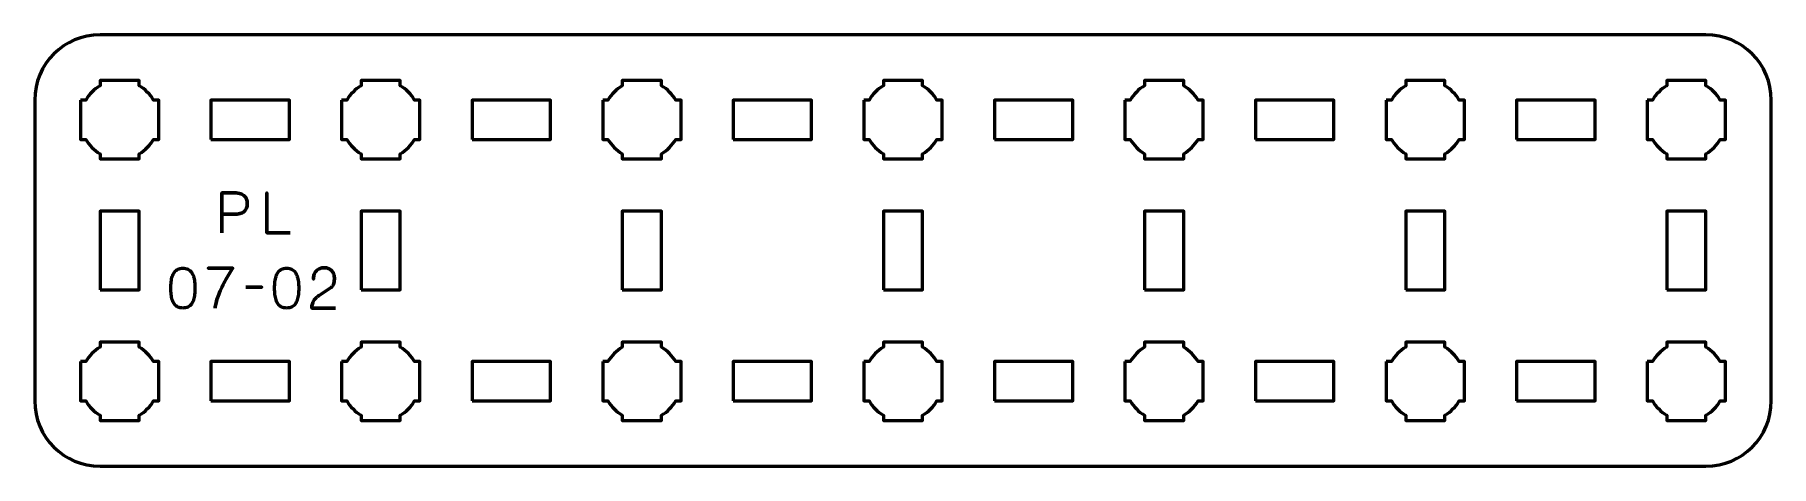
# Model space of a CAD drawing. Header units: centimetres. Extents: x -17.1 to -3.9, y -16.5 to -13.2.
import ezdxf

# ---------------------------------------------------------------- set-up
doc = ezdxf.new("R2010")
doc.units = ezdxf.units.CM
doc.header["$MEASUREMENT"] = 0
doc.layers.add('Layer 1', color=7, linetype='Continuous')

msp = doc.modelspace()

# ---------------------------------------------------------------- linework, layer by layer
at = {"layer": 'Layer 1', "lineweight": 53}
for points in [[(-15.8, -14), (-15.2, -14), (-15.2, -13.7), (-15.8, -13.7), (-15.8, -14)], [(-13.8, -14), (-13.2, -14), (-13.2, -13.7), (-13.8, -13.7), (-13.8, -14)], [(-11.8, -14), (-11.2, -14), (-11.2, -13.7), (-11.8, -13.7), (-11.8, -14)], [(-9.8, -14), (-9.2, -14), (-9.2, -13.7), (-9.8, -13.7), (-9.8, -14)], [(-7.8, -14), (-7.2, -14), (-7.2, -13.7), (-7.8, -13.7), (-7.8, -14)], [(-5.8, -14), (-5.2, -14), (-5.2, -13.7), (-5.8, -13.7), (-5.8, -14)], [(-16.65, -15.15), (-16.35, -15.15), (-16.35, -14.55), (-16.65, -14.55), (-16.65, -15.15)], [(-14.65, -15.15), (-14.35, -15.15), (-14.35, -14.55), (-14.65, -14.55), (-14.65, -15.15)], [(-12.65, -15.15), (-12.35, -15.15), (-12.35, -14.55), (-12.65, -14.55), (-12.65, -15.15)], [(-10.65, -15.15), (-10.35, -15.15), (-10.35, -14.55), (-10.65, -14.55), (-10.65, -15.15)], [(-8.65, -15.15), (-8.35, -15.15), (-8.35, -14.55), (-8.65, -14.55), (-8.65, -15.15)], [(-6.65, -15.15), (-6.35, -15.15), (-6.35, -14.55), (-6.65, -14.55), (-6.65, -15.15)], [(-4.65, -15.15), (-4.35, -15.15), (-4.35, -14.55), (-4.65, -14.55), (-4.65, -15.15)], [(-15.8, -16), (-15.2, -16), (-15.2, -15.7), (-15.8, -15.7), (-15.8, -16)], [(-13.8, -16), (-13.2, -16), (-13.2, -15.7), (-13.8, -15.7), (-13.8, -16)], [(-11.8, -16), (-11.2, -16), (-11.2, -15.7), (-11.8, -15.7), (-11.8, -16)], [(-9.8, -16), (-9.2, -16), (-9.2, -15.7), (-9.8, -15.7), (-9.8, -16)], [(-7.8, -16), (-7.2, -16), (-7.2, -15.7), (-7.8, -15.7), (-7.8, -16)], [(-5.8, -16), (-5.2, -16), (-5.2, -15.7), (-5.8, -15.7), (-5.8, -16)]]:
    msp.add_lwpolyline(points, close=True, dxfattribs=at)
for points, knots in [([(-17.15, -16), (-17.15, -16), (-17.15, -13.7), (-17.15, -13.7), (-17.15, -13.7), (-17.15, -13.42391), (-16.92609, -13.2), (-16.65, -13.2), (-16.65, -13.2), (-16.65, -13.2), (-4.35, -13.2), (-4.35, -13.2), (-4.35, -13.2), (-4.07391, -13.2), (-3.85, -13.42391), (-3.85, -13.7), (-3.85, -13.7), (-3.85, -13.7), (-3.85, -16), (-3.85, -16), (-3.85, -16), (-3.85, -16.27609), (-4.07391, -16.5), (-4.35, -16.5), (-4.35, -16.5), (-4.35, -16.5), (-16.65, -16.5), (-16.65, -16.5), (-16.65, -16.5), (-16.92609, -16.5), (-17.15, -16.27609), (-17.15, -16)], [0, 0, 0, 0, 0.125, 0.125, 0.125, 0.125, 0.25, 0.25, 0.25, 0.25, 0.375, 0.375, 0.375, 0.375, 0.5, 0.5, 0.5, 0.5, 0.625, 0.625, 0.625, 0.625, 0.75, 0.75, 0.75, 0.75, 0.875, 0.875, 0.875, 0.875, 1, 1, 1, 1]), ([(-16.8, -13.7), (-16.8, -13.7), (-16.75985, -13.7), (-16.75985, -13.7), (-16.75985, -13.7), (-16.7335, -13.65447), (-16.69553, -13.6165), (-16.65, -13.59015), (-16.65, -13.59015), (-16.65, -13.59015), (-16.65, -13.55), (-16.65, -13.55), (-16.65, -13.55), (-16.65, -13.55), (-16.5, -13.55), (-16.5, -13.55), (-16.5, -13.55), (-16.5, -13.55), (-16.35, -13.55), (-16.35, -13.55), (-16.35, -13.55), (-16.35, -13.55), (-16.35, -13.59015), (-16.35, -13.59015), (-16.35, -13.59015), (-16.30447, -13.6165), (-16.2665, -13.65447), (-16.24015, -13.7), (-16.24015, -13.7), (-16.24015, -13.7), (-16.2, -13.7), (-16.2, -13.7), (-16.2, -13.7), (-16.2, -13.7), (-16.2, -13.85), (-16.2, -13.85), (-16.2, -13.85), (-16.2, -13.85), (-16.2, -14), (-16.2, -14), (-16.2, -14), (-16.2, -14), (-16.24015, -14), (-16.24015, -14), (-16.24015, -14), (-16.2665, -14.04553), (-16.30447, -14.0835), (-16.35, -14.10985), (-16.35, -14.10985), (-16.35, -14.10985), (-16.35, -14.15), (-16.35, -14.15), (-16.35, -14.15), (-16.35, -14.15), (-16.5, -14.15), (-16.5, -14.15), (-16.5, -14.15), (-16.5, -14.15), (-16.65, -14.15), (-16.65, -14.15), (-16.65, -14.15), (-16.65, -14.15), (-16.65, -14.10985), (-16.65, -14.10985), (-16.65, -14.10985), (-16.69553, -14.0835), (-16.7335, -14.04553), (-16.75985, -14), (-16.75985, -14), (-16.75985, -14), (-16.8, -14), (-16.8, -14), (-16.8, -14), (-16.8, -14), (-16.8, -13.85), (-16.8, -13.85), (-16.8, -13.85), (-16.8, -13.85), (-16.8, -13.7), (-16.8, -13.7)], [0, 0, 0, 0, 0.05, 0.05, 0.05, 0.05, 0.1, 0.1, 0.1, 0.1, 0.15, 0.15, 0.15, 0.15, 0.2, 0.2, 0.2, 0.2, 0.25, 0.25, 0.25, 0.25, 0.3, 0.3, 0.3, 0.3, 0.35, 0.35, 0.35, 0.35, 0.4, 0.4, 0.4, 0.4, 0.45, 0.45, 0.45, 0.45, 0.5, 0.5, 0.5, 0.5, 0.55, 0.55, 0.55, 0.55, 0.6, 0.6, 0.6, 0.6, 0.65, 0.65, 0.65, 0.65, 0.7, 0.7, 0.7, 0.7, 0.75, 0.75, 0.75, 0.75, 0.8, 0.8, 0.8, 0.8, 0.85, 0.85, 0.85, 0.85, 0.9, 0.9, 0.9, 0.9, 0.95, 0.95, 0.95, 0.95, 1, 1, 1, 1]), ([(-14.8, -13.7), (-14.8, -13.7), (-14.75985, -13.7), (-14.75985, -13.7), (-14.75985, -13.7), (-14.7335, -13.65447), (-14.69553, -13.6165), (-14.65, -13.59015), (-14.65, -13.59015), (-14.65, -13.59015), (-14.65, -13.55), (-14.65, -13.55), (-14.65, -13.55), (-14.65, -13.55), (-14.5, -13.55), (-14.5, -13.55), (-14.5, -13.55), (-14.5, -13.55), (-14.35, -13.55), (-14.35, -13.55), (-14.35, -13.55), (-14.35, -13.55), (-14.35, -13.59015), (-14.35, -13.59015), (-14.35, -13.59015), (-14.30447, -13.6165), (-14.2665, -13.65447), (-14.24015, -13.7), (-14.24015, -13.7), (-14.24015, -13.7), (-14.2, -13.7), (-14.2, -13.7), (-14.2, -13.7), (-14.2, -13.7), (-14.2, -13.85), (-14.2, -13.85), (-14.2, -13.85), (-14.2, -13.85), (-14.2, -14), (-14.2, -14), (-14.2, -14), (-14.2, -14), (-14.24015, -14), (-14.24015, -14), (-14.24015, -14), (-14.2665, -14.04553), (-14.30447, -14.0835), (-14.35, -14.10985), (-14.35, -14.10985), (-14.35, -14.10985), (-14.35, -14.15), (-14.35, -14.15), (-14.35, -14.15), (-14.35, -14.15), (-14.5, -14.15), (-14.5, -14.15), (-14.5, -14.15), (-14.5, -14.15), (-14.65, -14.15), (-14.65, -14.15), (-14.65, -14.15), (-14.65, -14.15), (-14.65, -14.10985), (-14.65, -14.10985), (-14.65, -14.10985), (-14.69553, -14.0835), (-14.7335, -14.04553), (-14.75985, -14), (-14.75985, -14), (-14.75985, -14), (-14.8, -14), (-14.8, -14), (-14.8, -14), (-14.8, -14), (-14.8, -13.85), (-14.8, -13.85), (-14.8, -13.85), (-14.8, -13.85), (-14.8, -13.7), (-14.8, -13.7)], [0, 0, 0, 0, 0.05, 0.05, 0.05, 0.05, 0.1, 0.1, 0.1, 0.1, 0.15, 0.15, 0.15, 0.15, 0.2, 0.2, 0.2, 0.2, 0.25, 0.25, 0.25, 0.25, 0.3, 0.3, 0.3, 0.3, 0.35, 0.35, 0.35, 0.35, 0.4, 0.4, 0.4, 0.4, 0.45, 0.45, 0.45, 0.45, 0.5, 0.5, 0.5, 0.5, 0.55, 0.55, 0.55, 0.55, 0.6, 0.6, 0.6, 0.6, 0.65, 0.65, 0.65, 0.65, 0.7, 0.7, 0.7, 0.7, 0.75, 0.75, 0.75, 0.75, 0.8, 0.8, 0.8, 0.8, 0.85, 0.85, 0.85, 0.85, 0.9, 0.9, 0.9, 0.9, 0.95, 0.95, 0.95, 0.95, 1, 1, 1, 1]), ([(-12.8, -13.7), (-12.8, -13.7), (-12.75985, -13.7), (-12.75985, -13.7), (-12.75985, -13.7), (-12.7335, -13.65447), (-12.69553, -13.6165), (-12.65, -13.59015), (-12.65, -13.59015), (-12.65, -13.59015), (-12.65, -13.55), (-12.65, -13.55), (-12.65, -13.55), (-12.65, -13.55), (-12.5, -13.55), (-12.5, -13.55), (-12.5, -13.55), (-12.5, -13.55), (-12.35, -13.55), (-12.35, -13.55), (-12.35, -13.55), (-12.35, -13.55), (-12.35, -13.59015), (-12.35, -13.59015), (-12.35, -13.59015), (-12.30447, -13.6165), (-12.2665, -13.65447), (-12.24015, -13.7), (-12.24015, -13.7), (-12.24015, -13.7), (-12.2, -13.7), (-12.2, -13.7), (-12.2, -13.7), (-12.2, -13.7), (-12.2, -13.85), (-12.2, -13.85), (-12.2, -13.85), (-12.2, -13.85), (-12.2, -14), (-12.2, -14), (-12.2, -14), (-12.2, -14), (-12.24015, -14), (-12.24015, -14), (-12.24015, -14), (-12.2665, -14.04553), (-12.30447, -14.0835), (-12.35, -14.10985), (-12.35, -14.10985), (-12.35, -14.10985), (-12.35, -14.15), (-12.35, -14.15), (-12.35, -14.15), (-12.35, -14.15), (-12.5, -14.15), (-12.5, -14.15), (-12.5, -14.15), (-12.5, -14.15), (-12.65, -14.15), (-12.65, -14.15), (-12.65, -14.15), (-12.65, -14.15), (-12.65, -14.10985), (-12.65, -14.10985), (-12.65, -14.10985), (-12.69553, -14.0835), (-12.7335, -14.04553), (-12.75985, -14), (-12.75985, -14), (-12.75985, -14), (-12.8, -14), (-12.8, -14), (-12.8, -14), (-12.8, -14), (-12.8, -13.85), (-12.8, -13.85), (-12.8, -13.85), (-12.8, -13.85), (-12.8, -13.7), (-12.8, -13.7)], [0, 0, 0, 0, 0.05, 0.05, 0.05, 0.05, 0.1, 0.1, 0.1, 0.1, 0.15, 0.15, 0.15, 0.15, 0.2, 0.2, 0.2, 0.2, 0.25, 0.25, 0.25, 0.25, 0.3, 0.3, 0.3, 0.3, 0.35, 0.35, 0.35, 0.35, 0.4, 0.4, 0.4, 0.4, 0.45, 0.45, 0.45, 0.45, 0.5, 0.5, 0.5, 0.5, 0.55, 0.55, 0.55, 0.55, 0.6, 0.6, 0.6, 0.6, 0.65, 0.65, 0.65, 0.65, 0.7, 0.7, 0.7, 0.7, 0.75, 0.75, 0.75, 0.75, 0.8, 0.8, 0.8, 0.8, 0.85, 0.85, 0.85, 0.85, 0.9, 0.9, 0.9, 0.9, 0.95, 0.95, 0.95, 0.95, 1, 1, 1, 1]), ([(-10.8, -13.7), (-10.8, -13.7), (-10.75985, -13.7), (-10.75985, -13.7), (-10.75985, -13.7), (-10.7335, -13.65447), (-10.69553, -13.6165), (-10.65, -13.59015), (-10.65, -13.59015), (-10.65, -13.59015), (-10.65, -13.55), (-10.65, -13.55), (-10.65, -13.55), (-10.65, -13.55), (-10.5, -13.55), (-10.5, -13.55), (-10.5, -13.55), (-10.5, -13.55), (-10.35, -13.55), (-10.35, -13.55), (-10.35, -13.55), (-10.35, -13.55), (-10.35, -13.59015), (-10.35, -13.59015), (-10.35, -13.59015), (-10.30447, -13.6165), (-10.2665, -13.65447), (-10.24015, -13.7), (-10.24015, -13.7), (-10.24015, -13.7), (-10.2, -13.7), (-10.2, -13.7), (-10.2, -13.7), (-10.2, -13.7), (-10.2, -13.85), (-10.2, -13.85), (-10.2, -13.85), (-10.2, -13.85), (-10.2, -14), (-10.2, -14), (-10.2, -14), (-10.2, -14), (-10.24015, -14), (-10.24015, -14), (-10.24015, -14), (-10.2665, -14.04553), (-10.30447, -14.0835), (-10.35, -14.10985), (-10.35, -14.10985), (-10.35, -14.10985), (-10.35, -14.15), (-10.35, -14.15), (-10.35, -14.15), (-10.35, -14.15), (-10.5, -14.15), (-10.5, -14.15), (-10.5, -14.15), (-10.5, -14.15), (-10.65, -14.15), (-10.65, -14.15), (-10.65, -14.15), (-10.65, -14.15), (-10.65, -14.10985), (-10.65, -14.10985), (-10.65, -14.10985), (-10.69553, -14.0835), (-10.7335, -14.04553), (-10.75985, -14), (-10.75985, -14), (-10.75985, -14), (-10.8, -14), (-10.8, -14), (-10.8, -14), (-10.8, -14), (-10.8, -13.85), (-10.8, -13.85), (-10.8, -13.85), (-10.8, -13.85), (-10.8, -13.7), (-10.8, -13.7)], [0, 0, 0, 0, 0.05, 0.05, 0.05, 0.05, 0.1, 0.1, 0.1, 0.1, 0.15, 0.15, 0.15, 0.15, 0.2, 0.2, 0.2, 0.2, 0.25, 0.25, 0.25, 0.25, 0.3, 0.3, 0.3, 0.3, 0.35, 0.35, 0.35, 0.35, 0.4, 0.4, 0.4, 0.4, 0.45, 0.45, 0.45, 0.45, 0.5, 0.5, 0.5, 0.5, 0.55, 0.55, 0.55, 0.55, 0.6, 0.6, 0.6, 0.6, 0.65, 0.65, 0.65, 0.65, 0.7, 0.7, 0.7, 0.7, 0.75, 0.75, 0.75, 0.75, 0.8, 0.8, 0.8, 0.8, 0.85, 0.85, 0.85, 0.85, 0.9, 0.9, 0.9, 0.9, 0.95, 0.95, 0.95, 0.95, 1, 1, 1, 1]), ([(-8.8, -13.7), (-8.8, -13.7), (-8.75985, -13.7), (-8.75985, -13.7), (-8.75985, -13.7), (-8.7335, -13.65447), (-8.69553, -13.6165), (-8.65, -13.59015), (-8.65, -13.59015), (-8.65, -13.59015), (-8.65, -13.55), (-8.65, -13.55), (-8.65, -13.55), (-8.65, -13.55), (-8.5, -13.55), (-8.5, -13.55), (-8.5, -13.55), (-8.5, -13.55), (-8.35, -13.55), (-8.35, -13.55), (-8.35, -13.55), (-8.35, -13.55), (-8.35, -13.59015), (-8.35, -13.59015), (-8.35, -13.59015), (-8.30447, -13.6165), (-8.2665, -13.65447), (-8.24015, -13.7), (-8.24015, -13.7), (-8.24015, -13.7), (-8.2, -13.7), (-8.2, -13.7), (-8.2, -13.7), (-8.2, -13.7), (-8.2, -13.85), (-8.2, -13.85), (-8.2, -13.85), (-8.2, -13.85), (-8.2, -14), (-8.2, -14), (-8.2, -14), (-8.2, -14), (-8.24015, -14), (-8.24015, -14), (-8.24015, -14), (-8.2665, -14.04553), (-8.30447, -14.0835), (-8.35, -14.10985), (-8.35, -14.10985), (-8.35, -14.10985), (-8.35, -14.15), (-8.35, -14.15), (-8.35, -14.15), (-8.35, -14.15), (-8.5, -14.15), (-8.5, -14.15), (-8.5, -14.15), (-8.5, -14.15), (-8.65, -14.15), (-8.65, -14.15), (-8.65, -14.15), (-8.65, -14.15), (-8.65, -14.10985), (-8.65, -14.10985), (-8.65, -14.10985), (-8.69553, -14.0835), (-8.7335, -14.04553), (-8.75985, -14), (-8.75985, -14), (-8.75985, -14), (-8.8, -14), (-8.8, -14), (-8.8, -14), (-8.8, -14), (-8.8, -13.85), (-8.8, -13.85), (-8.8, -13.85), (-8.8, -13.85), (-8.8, -13.7), (-8.8, -13.7)], [0, 0, 0, 0, 0.05, 0.05, 0.05, 0.05, 0.1, 0.1, 0.1, 0.1, 0.15, 0.15, 0.15, 0.15, 0.2, 0.2, 0.2, 0.2, 0.25, 0.25, 0.25, 0.25, 0.3, 0.3, 0.3, 0.3, 0.35, 0.35, 0.35, 0.35, 0.4, 0.4, 0.4, 0.4, 0.45, 0.45, 0.45, 0.45, 0.5, 0.5, 0.5, 0.5, 0.55, 0.55, 0.55, 0.55, 0.6, 0.6, 0.6, 0.6, 0.65, 0.65, 0.65, 0.65, 0.7, 0.7, 0.7, 0.7, 0.75, 0.75, 0.75, 0.75, 0.8, 0.8, 0.8, 0.8, 0.85, 0.85, 0.85, 0.85, 0.9, 0.9, 0.9, 0.9, 0.95, 0.95, 0.95, 0.95, 1, 1, 1, 1]), ([(-6.8, -13.7), (-6.8, -13.7), (-6.75985, -13.7), (-6.75985, -13.7), (-6.75985, -13.7), (-6.7335, -13.65447), (-6.69553, -13.6165), (-6.65, -13.59015), (-6.65, -13.59015), (-6.65, -13.59015), (-6.65, -13.55), (-6.65, -13.55), (-6.65, -13.55), (-6.65, -13.55), (-6.5, -13.55), (-6.5, -13.55), (-6.5, -13.55), (-6.5, -13.55), (-6.35, -13.55), (-6.35, -13.55), (-6.35, -13.55), (-6.35, -13.55), (-6.35, -13.59015), (-6.35, -13.59015), (-6.35, -13.59015), (-6.30447, -13.6165), (-6.2665, -13.65447), (-6.24015, -13.7), (-6.24015, -13.7), (-6.24015, -13.7), (-6.2, -13.7), (-6.2, -13.7), (-6.2, -13.7), (-6.2, -13.7), (-6.2, -13.85), (-6.2, -13.85), (-6.2, -13.85), (-6.2, -13.85), (-6.2, -14), (-6.2, -14), (-6.2, -14), (-6.2, -14), (-6.24015, -14), (-6.24015, -14), (-6.24015, -14), (-6.2665, -14.04553), (-6.30447, -14.0835), (-6.35, -14.10985), (-6.35, -14.10985), (-6.35, -14.10985), (-6.35, -14.15), (-6.35, -14.15), (-6.35, -14.15), (-6.35, -14.15), (-6.5, -14.15), (-6.5, -14.15), (-6.5, -14.15), (-6.5, -14.15), (-6.65, -14.15), (-6.65, -14.15), (-6.65, -14.15), (-6.65, -14.15), (-6.65, -14.10985), (-6.65, -14.10985), (-6.65, -14.10985), (-6.69553, -14.0835), (-6.7335, -14.04553), (-6.75985, -14), (-6.75985, -14), (-6.75985, -14), (-6.8, -14), (-6.8, -14), (-6.8, -14), (-6.8, -14), (-6.8, -13.85), (-6.8, -13.85), (-6.8, -13.85), (-6.8, -13.85), (-6.8, -13.7), (-6.8, -13.7)], [0, 0, 0, 0, 0.05, 0.05, 0.05, 0.05, 0.1, 0.1, 0.1, 0.1, 0.15, 0.15, 0.15, 0.15, 0.2, 0.2, 0.2, 0.2, 0.25, 0.25, 0.25, 0.25, 0.3, 0.3, 0.3, 0.3, 0.35, 0.35, 0.35, 0.35, 0.4, 0.4, 0.4, 0.4, 0.45, 0.45, 0.45, 0.45, 0.5, 0.5, 0.5, 0.5, 0.55, 0.55, 0.55, 0.55, 0.6, 0.6, 0.6, 0.6, 0.65, 0.65, 0.65, 0.65, 0.7, 0.7, 0.7, 0.7, 0.75, 0.75, 0.75, 0.75, 0.8, 0.8, 0.8, 0.8, 0.85, 0.85, 0.85, 0.85, 0.9, 0.9, 0.9, 0.9, 0.95, 0.95, 0.95, 0.95, 1, 1, 1, 1]), ([(-4.8, -13.7), (-4.8, -13.7), (-4.75985, -13.7), (-4.75985, -13.7), (-4.75985, -13.7), (-4.7335, -13.65447), (-4.69553, -13.6165), (-4.65, -13.59015), (-4.65, -13.59015), (-4.65, -13.59015), (-4.65, -13.55), (-4.65, -13.55), (-4.65, -13.55), (-4.65, -13.55), (-4.5, -13.55), (-4.5, -13.55), (-4.5, -13.55), (-4.5, -13.55), (-4.35, -13.55), (-4.35, -13.55), (-4.35, -13.55), (-4.35, -13.55), (-4.35, -13.59015), (-4.35, -13.59015), (-4.35, -13.59015), (-4.30447, -13.6165), (-4.2665, -13.65447), (-4.24015, -13.7), (-4.24015, -13.7), (-4.24015, -13.7), (-4.2, -13.7), (-4.2, -13.7), (-4.2, -13.7), (-4.2, -13.7), (-4.2, -13.85), (-4.2, -13.85), (-4.2, -13.85), (-4.2, -13.85), (-4.2, -14), (-4.2, -14), (-4.2, -14), (-4.2, -14), (-4.24015, -14), (-4.24015, -14), (-4.24015, -14), (-4.2665, -14.04553), (-4.30447, -14.0835), (-4.35, -14.10985), (-4.35, -14.10985), (-4.35, -14.10985), (-4.35, -14.15), (-4.35, -14.15), (-4.35, -14.15), (-4.35, -14.15), (-4.5, -14.15), (-4.5, -14.15), (-4.5, -14.15), (-4.5, -14.15), (-4.65, -14.15), (-4.65, -14.15), (-4.65, -14.15), (-4.65, -14.15), (-4.65, -14.10985), (-4.65, -14.10985), (-4.65, -14.10985), (-4.69553, -14.0835), (-4.7335, -14.04553), (-4.75985, -14), (-4.75985, -14), (-4.75985, -14), (-4.8, -14), (-4.8, -14), (-4.8, -14), (-4.8, -14), (-4.8, -13.85), (-4.8, -13.85), (-4.8, -13.85), (-4.8, -13.85), (-4.8, -13.7), (-4.8, -13.7)], [0, 0, 0, 0, 0.05, 0.05, 0.05, 0.05, 0.1, 0.1, 0.1, 0.1, 0.15, 0.15, 0.15, 0.15, 0.2, 0.2, 0.2, 0.2, 0.25, 0.25, 0.25, 0.25, 0.3, 0.3, 0.3, 0.3, 0.35, 0.35, 0.35, 0.35, 0.4, 0.4, 0.4, 0.4, 0.45, 0.45, 0.45, 0.45, 0.5, 0.5, 0.5, 0.5, 0.55, 0.55, 0.55, 0.55, 0.6, 0.6, 0.6, 0.6, 0.65, 0.65, 0.65, 0.65, 0.7, 0.7, 0.7, 0.7, 0.75, 0.75, 0.75, 0.75, 0.8, 0.8, 0.8, 0.8, 0.85, 0.85, 0.85, 0.85, 0.9, 0.9, 0.9, 0.9, 0.95, 0.95, 0.95, 0.95, 1, 1, 1, 1]), ([(-16.8, -15.7), (-16.8, -15.7), (-16.75985, -15.7), (-16.75985, -15.7), (-16.75985, -15.7), (-16.7335, -15.65447), (-16.69553, -15.6165), (-16.65, -15.59015), (-16.65, -15.59015), (-16.65, -15.59015), (-16.65, -15.55), (-16.65, -15.55), (-16.65, -15.55), (-16.65, -15.55), (-16.5, -15.55), (-16.5, -15.55), (-16.5, -15.55), (-16.5, -15.55), (-16.35, -15.55), (-16.35, -15.55), (-16.35, -15.55), (-16.35, -15.55), (-16.35, -15.59015), (-16.35, -15.59015), (-16.35, -15.59015), (-16.30447, -15.6165), (-16.2665, -15.65447), (-16.24015, -15.7), (-16.24015, -15.7), (-16.24015, -15.7), (-16.2, -15.7), (-16.2, -15.7), (-16.2, -15.7), (-16.2, -15.7), (-16.2, -15.85), (-16.2, -15.85), (-16.2, -15.85), (-16.2, -15.85), (-16.2, -16), (-16.2, -16), (-16.2, -16), (-16.2, -16), (-16.24015, -16), (-16.24015, -16), (-16.24015, -16), (-16.2665, -16.04553), (-16.30447, -16.0835), (-16.35, -16.10985), (-16.35, -16.10985), (-16.35, -16.10985), (-16.35, -16.15), (-16.35, -16.15), (-16.35, -16.15), (-16.35, -16.15), (-16.5, -16.15), (-16.5, -16.15), (-16.5, -16.15), (-16.5, -16.15), (-16.65, -16.15), (-16.65, -16.15), (-16.65, -16.15), (-16.65, -16.15), (-16.65, -16.10985), (-16.65, -16.10985), (-16.65, -16.10985), (-16.69553, -16.0835), (-16.7335, -16.04553), (-16.75985, -16), (-16.75985, -16), (-16.75985, -16), (-16.8, -16), (-16.8, -16), (-16.8, -16), (-16.8, -16), (-16.8, -15.85), (-16.8, -15.85), (-16.8, -15.85), (-16.8, -15.85), (-16.8, -15.7), (-16.8, -15.7)], [0, 0, 0, 0, 0.05, 0.05, 0.05, 0.05, 0.1, 0.1, 0.1, 0.1, 0.15, 0.15, 0.15, 0.15, 0.2, 0.2, 0.2, 0.2, 0.25, 0.25, 0.25, 0.25, 0.3, 0.3, 0.3, 0.3, 0.35, 0.35, 0.35, 0.35, 0.4, 0.4, 0.4, 0.4, 0.45, 0.45, 0.45, 0.45, 0.5, 0.5, 0.5, 0.5, 0.55, 0.55, 0.55, 0.55, 0.6, 0.6, 0.6, 0.6, 0.65, 0.65, 0.65, 0.65, 0.7, 0.7, 0.7, 0.7, 0.75, 0.75, 0.75, 0.75, 0.8, 0.8, 0.8, 0.8, 0.85, 0.85, 0.85, 0.85, 0.9, 0.9, 0.9, 0.9, 0.95, 0.95, 0.95, 0.95, 1, 1, 1, 1]), ([(-14.8, -15.7), (-14.8, -15.7), (-14.75985, -15.7), (-14.75985, -15.7), (-14.75985, -15.7), (-14.7335, -15.65447), (-14.69553, -15.6165), (-14.65, -15.59015), (-14.65, -15.59015), (-14.65, -15.59015), (-14.65, -15.55), (-14.65, -15.55), (-14.65, -15.55), (-14.65, -15.55), (-14.5, -15.55), (-14.5, -15.55), (-14.5, -15.55), (-14.5, -15.55), (-14.35, -15.55), (-14.35, -15.55), (-14.35, -15.55), (-14.35, -15.55), (-14.35, -15.59015), (-14.35, -15.59015), (-14.35, -15.59015), (-14.30447, -15.6165), (-14.2665, -15.65447), (-14.24015, -15.7), (-14.24015, -15.7), (-14.24015, -15.7), (-14.2, -15.7), (-14.2, -15.7), (-14.2, -15.7), (-14.2, -15.7), (-14.2, -15.85), (-14.2, -15.85), (-14.2, -15.85), (-14.2, -15.85), (-14.2, -16), (-14.2, -16), (-14.2, -16), (-14.2, -16), (-14.24015, -16), (-14.24015, -16), (-14.24015, -16), (-14.2665, -16.04553), (-14.30447, -16.0835), (-14.35, -16.10985), (-14.35, -16.10985), (-14.35, -16.10985), (-14.35, -16.15), (-14.35, -16.15), (-14.35, -16.15), (-14.35, -16.15), (-14.5, -16.15), (-14.5, -16.15), (-14.5, -16.15), (-14.5, -16.15), (-14.65, -16.15), (-14.65, -16.15), (-14.65, -16.15), (-14.65, -16.15), (-14.65, -16.10985), (-14.65, -16.10985), (-14.65, -16.10985), (-14.69553, -16.0835), (-14.7335, -16.04553), (-14.75985, -16), (-14.75985, -16), (-14.75985, -16), (-14.8, -16), (-14.8, -16), (-14.8, -16), (-14.8, -16), (-14.8, -15.85), (-14.8, -15.85), (-14.8, -15.85), (-14.8, -15.85), (-14.8, -15.7), (-14.8, -15.7)], [0, 0, 0, 0, 0.05, 0.05, 0.05, 0.05, 0.1, 0.1, 0.1, 0.1, 0.15, 0.15, 0.15, 0.15, 0.2, 0.2, 0.2, 0.2, 0.25, 0.25, 0.25, 0.25, 0.3, 0.3, 0.3, 0.3, 0.35, 0.35, 0.35, 0.35, 0.4, 0.4, 0.4, 0.4, 0.45, 0.45, 0.45, 0.45, 0.5, 0.5, 0.5, 0.5, 0.55, 0.55, 0.55, 0.55, 0.6, 0.6, 0.6, 0.6, 0.65, 0.65, 0.65, 0.65, 0.7, 0.7, 0.7, 0.7, 0.75, 0.75, 0.75, 0.75, 0.8, 0.8, 0.8, 0.8, 0.85, 0.85, 0.85, 0.85, 0.9, 0.9, 0.9, 0.9, 0.95, 0.95, 0.95, 0.95, 1, 1, 1, 1]), ([(-12.8, -15.7), (-12.8, -15.7), (-12.75985, -15.7), (-12.75985, -15.7), (-12.75985, -15.7), (-12.7335, -15.65447), (-12.69553, -15.6165), (-12.65, -15.59015), (-12.65, -15.59015), (-12.65, -15.59015), (-12.65, -15.55), (-12.65, -15.55), (-12.65, -15.55), (-12.65, -15.55), (-12.5, -15.55), (-12.5, -15.55), (-12.5, -15.55), (-12.5, -15.55), (-12.35, -15.55), (-12.35, -15.55), (-12.35, -15.55), (-12.35, -15.55), (-12.35, -15.59015), (-12.35, -15.59015), (-12.35, -15.59015), (-12.30447, -15.6165), (-12.2665, -15.65447), (-12.24015, -15.7), (-12.24015, -15.7), (-12.24015, -15.7), (-12.2, -15.7), (-12.2, -15.7), (-12.2, -15.7), (-12.2, -15.7), (-12.2, -15.85), (-12.2, -15.85), (-12.2, -15.85), (-12.2, -15.85), (-12.2, -16), (-12.2, -16), (-12.2, -16), (-12.2, -16), (-12.24015, -16), (-12.24015, -16), (-12.24015, -16), (-12.2665, -16.04553), (-12.30447, -16.0835), (-12.35, -16.10985), (-12.35, -16.10985), (-12.35, -16.10985), (-12.35, -16.15), (-12.35, -16.15), (-12.35, -16.15), (-12.35, -16.15), (-12.5, -16.15), (-12.5, -16.15), (-12.5, -16.15), (-12.5, -16.15), (-12.65, -16.15), (-12.65, -16.15), (-12.65, -16.15), (-12.65, -16.15), (-12.65, -16.10985), (-12.65, -16.10985), (-12.65, -16.10985), (-12.69553, -16.0835), (-12.7335, -16.04553), (-12.75985, -16), (-12.75985, -16), (-12.75985, -16), (-12.8, -16), (-12.8, -16), (-12.8, -16), (-12.8, -16), (-12.8, -15.85), (-12.8, -15.85), (-12.8, -15.85), (-12.8, -15.85), (-12.8, -15.7), (-12.8, -15.7)], [0, 0, 0, 0, 0.05, 0.05, 0.05, 0.05, 0.1, 0.1, 0.1, 0.1, 0.15, 0.15, 0.15, 0.15, 0.2, 0.2, 0.2, 0.2, 0.25, 0.25, 0.25, 0.25, 0.3, 0.3, 0.3, 0.3, 0.35, 0.35, 0.35, 0.35, 0.4, 0.4, 0.4, 0.4, 0.45, 0.45, 0.45, 0.45, 0.5, 0.5, 0.5, 0.5, 0.55, 0.55, 0.55, 0.55, 0.6, 0.6, 0.6, 0.6, 0.65, 0.65, 0.65, 0.65, 0.7, 0.7, 0.7, 0.7, 0.75, 0.75, 0.75, 0.75, 0.8, 0.8, 0.8, 0.8, 0.85, 0.85, 0.85, 0.85, 0.9, 0.9, 0.9, 0.9, 0.95, 0.95, 0.95, 0.95, 1, 1, 1, 1]), ([(-10.8, -15.7), (-10.8, -15.7), (-10.75985, -15.7), (-10.75985, -15.7), (-10.75985, -15.7), (-10.7335, -15.65447), (-10.69553, -15.6165), (-10.65, -15.59015), (-10.65, -15.59015), (-10.65, -15.59015), (-10.65, -15.55), (-10.65, -15.55), (-10.65, -15.55), (-10.65, -15.55), (-10.5, -15.55), (-10.5, -15.55), (-10.5, -15.55), (-10.5, -15.55), (-10.35, -15.55), (-10.35, -15.55), (-10.35, -15.55), (-10.35, -15.55), (-10.35, -15.59015), (-10.35, -15.59015), (-10.35, -15.59015), (-10.30447, -15.6165), (-10.2665, -15.65447), (-10.24015, -15.7), (-10.24015, -15.7), (-10.24015, -15.7), (-10.2, -15.7), (-10.2, -15.7), (-10.2, -15.7), (-10.2, -15.7), (-10.2, -15.85), (-10.2, -15.85), (-10.2, -15.85), (-10.2, -15.85), (-10.2, -16), (-10.2, -16), (-10.2, -16), (-10.2, -16), (-10.24015, -16), (-10.24015, -16), (-10.24015, -16), (-10.2665, -16.04553), (-10.30447, -16.0835), (-10.35, -16.10985), (-10.35, -16.10985), (-10.35, -16.10985), (-10.35, -16.15), (-10.35, -16.15), (-10.35, -16.15), (-10.35, -16.15), (-10.5, -16.15), (-10.5, -16.15), (-10.5, -16.15), (-10.5, -16.15), (-10.65, -16.15), (-10.65, -16.15), (-10.65, -16.15), (-10.65, -16.15), (-10.65, -16.10985), (-10.65, -16.10985), (-10.65, -16.10985), (-10.69553, -16.0835), (-10.7335, -16.04553), (-10.75985, -16), (-10.75985, -16), (-10.75985, -16), (-10.8, -16), (-10.8, -16), (-10.8, -16), (-10.8, -16), (-10.8, -15.85), (-10.8, -15.85), (-10.8, -15.85), (-10.8, -15.85), (-10.8, -15.7), (-10.8, -15.7)], [0, 0, 0, 0, 0.05, 0.05, 0.05, 0.05, 0.1, 0.1, 0.1, 0.1, 0.15, 0.15, 0.15, 0.15, 0.2, 0.2, 0.2, 0.2, 0.25, 0.25, 0.25, 0.25, 0.3, 0.3, 0.3, 0.3, 0.35, 0.35, 0.35, 0.35, 0.4, 0.4, 0.4, 0.4, 0.45, 0.45, 0.45, 0.45, 0.5, 0.5, 0.5, 0.5, 0.55, 0.55, 0.55, 0.55, 0.6, 0.6, 0.6, 0.6, 0.65, 0.65, 0.65, 0.65, 0.7, 0.7, 0.7, 0.7, 0.75, 0.75, 0.75, 0.75, 0.8, 0.8, 0.8, 0.8, 0.85, 0.85, 0.85, 0.85, 0.9, 0.9, 0.9, 0.9, 0.95, 0.95, 0.95, 0.95, 1, 1, 1, 1]), ([(-8.8, -15.7), (-8.8, -15.7), (-8.75985, -15.7), (-8.75985, -15.7), (-8.75985, -15.7), (-8.7335, -15.65447), (-8.69553, -15.6165), (-8.65, -15.59015), (-8.65, -15.59015), (-8.65, -15.59015), (-8.65, -15.55), (-8.65, -15.55), (-8.65, -15.55), (-8.65, -15.55), (-8.5, -15.55), (-8.5, -15.55), (-8.5, -15.55), (-8.5, -15.55), (-8.35, -15.55), (-8.35, -15.55), (-8.35, -15.55), (-8.35, -15.55), (-8.35, -15.59015), (-8.35, -15.59015), (-8.35, -15.59015), (-8.30447, -15.6165), (-8.2665, -15.65447), (-8.24015, -15.7), (-8.24015, -15.7), (-8.24015, -15.7), (-8.2, -15.7), (-8.2, -15.7), (-8.2, -15.7), (-8.2, -15.7), (-8.2, -15.85), (-8.2, -15.85), (-8.2, -15.85), (-8.2, -15.85), (-8.2, -16), (-8.2, -16), (-8.2, -16), (-8.2, -16), (-8.24015, -16), (-8.24015, -16), (-8.24015, -16), (-8.2665, -16.04553), (-8.30447, -16.0835), (-8.35, -16.10985), (-8.35, -16.10985), (-8.35, -16.10985), (-8.35, -16.15), (-8.35, -16.15), (-8.35, -16.15), (-8.35, -16.15), (-8.5, -16.15), (-8.5, -16.15), (-8.5, -16.15), (-8.5, -16.15), (-8.65, -16.15), (-8.65, -16.15), (-8.65, -16.15), (-8.65, -16.15), (-8.65, -16.10985), (-8.65, -16.10985), (-8.65, -16.10985), (-8.69553, -16.0835), (-8.7335, -16.04553), (-8.75985, -16), (-8.75985, -16), (-8.75985, -16), (-8.8, -16), (-8.8, -16), (-8.8, -16), (-8.8, -16), (-8.8, -15.85), (-8.8, -15.85), (-8.8, -15.85), (-8.8, -15.85), (-8.8, -15.7), (-8.8, -15.7)], [0, 0, 0, 0, 0.05, 0.05, 0.05, 0.05, 0.1, 0.1, 0.1, 0.1, 0.15, 0.15, 0.15, 0.15, 0.2, 0.2, 0.2, 0.2, 0.25, 0.25, 0.25, 0.25, 0.3, 0.3, 0.3, 0.3, 0.35, 0.35, 0.35, 0.35, 0.4, 0.4, 0.4, 0.4, 0.45, 0.45, 0.45, 0.45, 0.5, 0.5, 0.5, 0.5, 0.55, 0.55, 0.55, 0.55, 0.6, 0.6, 0.6, 0.6, 0.65, 0.65, 0.65, 0.65, 0.7, 0.7, 0.7, 0.7, 0.75, 0.75, 0.75, 0.75, 0.8, 0.8, 0.8, 0.8, 0.85, 0.85, 0.85, 0.85, 0.9, 0.9, 0.9, 0.9, 0.95, 0.95, 0.95, 0.95, 1, 1, 1, 1]), ([(-6.8, -15.7), (-6.8, -15.7), (-6.75985, -15.7), (-6.75985, -15.7), (-6.75985, -15.7), (-6.7335, -15.65447), (-6.69553, -15.6165), (-6.65, -15.59015), (-6.65, -15.59015), (-6.65, -15.59015), (-6.65, -15.55), (-6.65, -15.55), (-6.65, -15.55), (-6.65, -15.55), (-6.5, -15.55), (-6.5, -15.55), (-6.5, -15.55), (-6.5, -15.55), (-6.35, -15.55), (-6.35, -15.55), (-6.35, -15.55), (-6.35, -15.55), (-6.35, -15.59015), (-6.35, -15.59015), (-6.35, -15.59015), (-6.30447, -15.6165), (-6.2665, -15.65447), (-6.24015, -15.7), (-6.24015, -15.7), (-6.24015, -15.7), (-6.2, -15.7), (-6.2, -15.7), (-6.2, -15.7), (-6.2, -15.7), (-6.2, -15.85), (-6.2, -15.85), (-6.2, -15.85), (-6.2, -15.85), (-6.2, -16), (-6.2, -16), (-6.2, -16), (-6.2, -16), (-6.24015, -16), (-6.24015, -16), (-6.24015, -16), (-6.2665, -16.04553), (-6.30447, -16.0835), (-6.35, -16.10985), (-6.35, -16.10985), (-6.35, -16.10985), (-6.35, -16.15), (-6.35, -16.15), (-6.35, -16.15), (-6.35, -16.15), (-6.5, -16.15), (-6.5, -16.15), (-6.5, -16.15), (-6.5, -16.15), (-6.65, -16.15), (-6.65, -16.15), (-6.65, -16.15), (-6.65, -16.15), (-6.65, -16.10985), (-6.65, -16.10985), (-6.65, -16.10985), (-6.69553, -16.0835), (-6.7335, -16.04553), (-6.75985, -16), (-6.75985, -16), (-6.75985, -16), (-6.8, -16), (-6.8, -16), (-6.8, -16), (-6.8, -16), (-6.8, -15.85), (-6.8, -15.85), (-6.8, -15.85), (-6.8, -15.85), (-6.8, -15.7), (-6.8, -15.7)], [0, 0, 0, 0, 0.05, 0.05, 0.05, 0.05, 0.1, 0.1, 0.1, 0.1, 0.15, 0.15, 0.15, 0.15, 0.2, 0.2, 0.2, 0.2, 0.25, 0.25, 0.25, 0.25, 0.3, 0.3, 0.3, 0.3, 0.35, 0.35, 0.35, 0.35, 0.4, 0.4, 0.4, 0.4, 0.45, 0.45, 0.45, 0.45, 0.5, 0.5, 0.5, 0.5, 0.55, 0.55, 0.55, 0.55, 0.6, 0.6, 0.6, 0.6, 0.65, 0.65, 0.65, 0.65, 0.7, 0.7, 0.7, 0.7, 0.75, 0.75, 0.75, 0.75, 0.8, 0.8, 0.8, 0.8, 0.85, 0.85, 0.85, 0.85, 0.9, 0.9, 0.9, 0.9, 0.95, 0.95, 0.95, 0.95, 1, 1, 1, 1]), ([(-4.8, -15.7), (-4.8, -15.7), (-4.75985, -15.7), (-4.75985, -15.7), (-4.75985, -15.7), (-4.7335, -15.65447), (-4.69553, -15.6165), (-4.65, -15.59015), (-4.65, -15.59015), (-4.65, -15.59015), (-4.65, -15.55), (-4.65, -15.55), (-4.65, -15.55), (-4.65, -15.55), (-4.5, -15.55), (-4.5, -15.55), (-4.5, -15.55), (-4.5, -15.55), (-4.35, -15.55), (-4.35, -15.55), (-4.35, -15.55), (-4.35, -15.55), (-4.35, -15.59015), (-4.35, -15.59015), (-4.35, -15.59015), (-4.30447, -15.6165), (-4.2665, -15.65447), (-4.24015, -15.7), (-4.24015, -15.7), (-4.24015, -15.7), (-4.2, -15.7), (-4.2, -15.7), (-4.2, -15.7), (-4.2, -15.7), (-4.2, -15.85), (-4.2, -15.85), (-4.2, -15.85), (-4.2, -15.85), (-4.2, -16), (-4.2, -16), (-4.2, -16), (-4.2, -16), (-4.24015, -16), (-4.24015, -16), (-4.24015, -16), (-4.2665, -16.04553), (-4.30447, -16.0835), (-4.35, -16.10985), (-4.35, -16.10985), (-4.35, -16.10985), (-4.35, -16.15), (-4.35, -16.15), (-4.35, -16.15), (-4.35, -16.15), (-4.5, -16.15), (-4.5, -16.15), (-4.5, -16.15), (-4.5, -16.15), (-4.65, -16.15), (-4.65, -16.15), (-4.65, -16.15), (-4.65, -16.15), (-4.65, -16.10985), (-4.65, -16.10985), (-4.65, -16.10985), (-4.69553, -16.0835), (-4.7335, -16.04553), (-4.75985, -16), (-4.75985, -16), (-4.75985, -16), (-4.8, -16), (-4.8, -16), (-4.8, -16), (-4.8, -16), (-4.8, -15.85), (-4.8, -15.85), (-4.8, -15.85), (-4.8, -15.85), (-4.8, -15.7), (-4.8, -15.7)], [0, 0, 0, 0, 0.05, 0.05, 0.05, 0.05, 0.1, 0.1, 0.1, 0.1, 0.15, 0.15, 0.15, 0.15, 0.2, 0.2, 0.2, 0.2, 0.25, 0.25, 0.25, 0.25, 0.3, 0.3, 0.3, 0.3, 0.35, 0.35, 0.35, 0.35, 0.4, 0.4, 0.4, 0.4, 0.45, 0.45, 0.45, 0.45, 0.5, 0.5, 0.5, 0.5, 0.55, 0.55, 0.55, 0.55, 0.6, 0.6, 0.6, 0.6, 0.65, 0.65, 0.65, 0.65, 0.7, 0.7, 0.7, 0.7, 0.75, 0.75, 0.75, 0.75, 0.8, 0.8, 0.8, 0.8, 0.85, 0.85, 0.85, 0.85, 0.9, 0.9, 0.9, 0.9, 0.95, 0.95, 0.95, 0.95, 1, 1, 1, 1])]:
    msp.add_open_spline(points, degree=3, knots=knots, dxfattribs=at)
at = {"layer": 'Layer 1', "color": 5, "lineweight": 53}
for points, knots in [([(-15.71737, -14.71494), (-15.71737, -14.71494), (-15.71737, -14.40972), (-15.71737, -14.40972), (-15.71737, -14.40972), (-15.71737, -14.40972), (-15.62, -14.40972), (-15.62, -14.40972), (-15.62, -14.40972), (-15.60053, -14.40979), (-15.58452, -14.41198), (-15.57189, -14.41621), (-15.57189, -14.41621), (-15.55933, -14.42037), (-15.54945, -14.42616), (-15.54232, -14.4335), (-15.54232, -14.4335), (-15.5352, -14.44076), (-15.53012, -14.44909), (-15.52701, -14.45847), (-15.52701, -14.45847), (-15.52398, -14.46786), (-15.52222, -14.47766), (-15.52179, -14.48804), (-15.52179, -14.48804), (-15.5213, -14.49841), (-15.5225, -14.50857), (-15.52532, -14.51844), (-15.52532, -14.51844), (-15.52821, -14.52832), (-15.53308, -14.53728), (-15.54007, -14.54533), (-15.54007, -14.54533), (-15.54698, -14.55337), (-15.55636, -14.55979), (-15.56815, -14.56452), (-15.56815, -14.56452), (-15.57993, -14.56931), (-15.59453, -14.57171), (-15.61196, -14.57185), (-15.61196, -14.57185), (-15.61196, -14.57185), (-15.71737, -14.57185), (-15.71737, -14.57185), (-15.71737, -14.57185), (-15.71737, -14.57185), (-15.61196, -14.57185), (-15.61196, -14.57185), (-15.61196, -14.57185), (-15.59489, -14.57171), (-15.58042, -14.56931), (-15.56871, -14.56452), (-15.56871, -14.56452), (-15.55693, -14.55979), (-15.54754, -14.55337), (-15.54049, -14.54533), (-15.54049, -14.54533), (-15.5335, -14.53728), (-15.52849, -14.52832), (-15.52553, -14.51844), (-15.52553, -14.51844), (-15.52257, -14.50857), (-15.5213, -14.49841), (-15.52179, -14.48804), (-15.52179, -14.48804), (-15.52222, -14.47766), (-15.52398, -14.46786), (-15.52715, -14.45847), (-15.52715, -14.45847), (-15.53026, -14.44909), (-15.53548, -14.44076), (-15.54261, -14.4335), (-15.54261, -14.4335), (-15.5498, -14.42616), (-15.55968, -14.42037), (-15.57224, -14.41621), (-15.57224, -14.41621), (-15.58487, -14.41198), (-15.60074, -14.40979), (-15.62, -14.40972), (-15.62, -14.40972), (-15.62, -14.40972), (-15.71737, -14.40972), (-15.71737, -14.40972), (-15.71737, -14.40972), (-15.71737, -14.40972), (-15.71737, -14.71494), (-15.71737, -14.71494)], [0, 0, 0, 0, 0.04545455, 0.04545455, 0.04545455, 0.04545455, 0.09090909, 0.09090909, 0.09090909, 0.09090909, 0.13636364, 0.13636364, 0.13636364, 0.13636364, 0.18181818, 0.18181818, 0.18181818, 0.18181818, 0.22727273, 0.22727273, 0.22727273, 0.22727273, 0.27272727, 0.27272727, 0.27272727, 0.27272727, 0.31818182, 0.31818182, 0.31818182, 0.31818182, 0.36363636, 0.36363636, 0.36363636, 0.36363636, 0.40909091, 0.40909091, 0.40909091, 0.40909091, 0.45454545, 0.45454545, 0.45454545, 0.45454545, 0.5, 0.5, 0.5, 0.5, 0.54545455, 0.54545455, 0.54545455, 0.54545455, 0.59090909, 0.59090909, 0.59090909, 0.59090909, 0.63636364, 0.63636364, 0.63636364, 0.63636364, 0.68181818, 0.68181818, 0.68181818, 0.68181818, 0.72727273, 0.72727273, 0.72727273, 0.72727273, 0.77272727, 0.77272727, 0.77272727, 0.77272727, 0.81818182, 0.81818182, 0.81818182, 0.81818182, 0.86363636, 0.86363636, 0.86363636, 0.86363636, 0.90909091, 0.90909091, 0.90909091, 0.90909091, 0.95454545, 0.95454545, 0.95454545, 0.95454545, 1, 1, 1, 1]), ([(-15.19287, -14.71494), (-15.19287, -14.71494), (-15.37109, -14.71494), (-15.37109, -14.71494), (-15.37109, -14.71494), (-15.37109, -14.71494), (-15.37109, -14.40972), (-15.37109, -14.40972), (-15.37109, -14.40972), (-15.37109, -14.40972), (-15.37109, -14.71494), (-15.37109, -14.71494), (-15.37109, -14.71494), (-15.37109, -14.71494), (-15.19287, -14.71494), (-15.19287, -14.71494)], [0, 0, 0, 0, 0.25, 0.25, 0.25, 0.25, 0.5, 0.5, 0.5, 0.5, 0.75, 0.75, 0.75, 0.75, 1, 1, 1, 1]), ([(-16.01518, -15.29025), (-16.00037, -15.29018), (-15.9876, -15.28757), (-15.97694, -15.28249), (-15.97694, -15.28249), (-15.96636, -15.27741), (-15.95754, -15.27014), (-15.95049, -15.2609), (-15.95049, -15.2609), (-15.9435, -15.25159), (-15.938, -15.24058), (-15.93391, -15.22788), (-15.93391, -15.22788), (-15.92988, -15.21518), (-15.92699, -15.20128), (-15.92537, -15.18604), (-15.92537, -15.18604), (-15.92367, -15.1708), (-15.92283, -15.15478), (-15.9229, -15.13785), (-15.9229, -15.13785), (-15.92283, -15.12099), (-15.92367, -15.10497), (-15.92537, -15.0898), (-15.92537, -15.0898), (-15.92699, -15.07463), (-15.92988, -15.06066), (-15.93391, -15.04796), (-15.93391, -15.04796), (-15.938, -15.03533), (-15.9435, -15.02433), (-15.95049, -15.01494), (-15.95049, -15.01494), (-15.95754, -15.00563), (-15.96636, -14.99836), (-15.97694, -14.99328), (-15.97694, -14.99328), (-15.9876, -14.98813), (-16.00037, -14.98552), (-16.01518, -14.98545), (-16.01518, -14.98545), (-16.03, -14.98552), (-16.04277, -14.98813), (-16.05343, -14.99328), (-16.05343, -14.99328), (-16.06401, -14.99836), (-16.07283, -15.00563), (-16.07988, -15.01494), (-16.07988, -15.01494), (-16.08687, -15.02433), (-16.09237, -15.03533), (-16.09646, -15.04796), (-16.09646, -15.04796), (-16.10049, -15.06066), (-16.10338, -15.07463), (-16.105, -15.0898), (-16.105, -15.0898), (-16.10669, -15.10497), (-16.10754, -15.12099), (-16.10747, -15.13785), (-16.10747, -15.13785), (-16.10754, -15.15478), (-16.10669, -15.1708), (-16.105, -15.18604), (-16.105, -15.18604), (-16.10338, -15.20128), (-16.10049, -15.21518), (-16.09646, -15.22788), (-16.09646, -15.22788), (-16.09237, -15.24058), (-16.08687, -15.25159), (-16.07988, -15.2609), (-16.07988, -15.2609), (-16.07283, -15.27014), (-16.06401, -15.27741), (-16.05343, -15.28249), (-16.05343, -15.28249), (-16.04277, -15.28757), (-16.03, -15.29018), (-16.01518, -15.29025)], [0, 0, 0, 0, 0.05, 0.05, 0.05, 0.05, 0.1, 0.1, 0.1, 0.1, 0.15, 0.15, 0.15, 0.15, 0.2, 0.2, 0.2, 0.2, 0.25, 0.25, 0.25, 0.25, 0.3, 0.3, 0.3, 0.3, 0.35, 0.35, 0.35, 0.35, 0.4, 0.4, 0.4, 0.4, 0.45, 0.45, 0.45, 0.45, 0.5, 0.5, 0.5, 0.5, 0.55, 0.55, 0.55, 0.55, 0.6, 0.6, 0.6, 0.6, 0.65, 0.65, 0.65, 0.65, 0.7, 0.7, 0.7, 0.7, 0.75, 0.75, 0.75, 0.75, 0.8, 0.8, 0.8, 0.8, 0.85, 0.85, 0.85, 0.85, 0.9, 0.9, 0.9, 0.9, 0.95, 0.95, 0.95, 0.95, 1, 1, 1, 1]), ([(-16.01518, -15.29025), (-16.00037, -15.29018), (-15.9876, -15.28757), (-15.97694, -15.28249), (-15.97694, -15.28249), (-15.96636, -15.27741), (-15.95754, -15.27014), (-15.95049, -15.2609), (-15.95049, -15.2609), (-15.9435, -15.25159), (-15.938, -15.24058), (-15.93391, -15.22788), (-15.93391, -15.22788), (-15.92988, -15.21518), (-15.92699, -15.20128), (-15.92537, -15.18604), (-15.92537, -15.18604), (-15.92367, -15.1708), (-15.92283, -15.15478), (-15.9229, -15.13785), (-15.9229, -15.13785), (-15.92283, -15.12099), (-15.92367, -15.10497), (-15.92537, -15.0898), (-15.92537, -15.0898), (-15.92699, -15.07463), (-15.92988, -15.06066), (-15.93391, -15.04796), (-15.93391, -15.04796), (-15.938, -15.03533), (-15.9435, -15.02433), (-15.95049, -15.01494), (-15.95049, -15.01494), (-15.95754, -15.00563), (-15.96636, -14.99836), (-15.97694, -14.99328), (-15.97694, -14.99328), (-15.9876, -14.98813), (-16.00037, -14.98552), (-16.01518, -14.98545), (-16.01518, -14.98545), (-16.03, -14.98552), (-16.04277, -14.98813), (-16.05343, -14.99328), (-16.05343, -14.99328), (-16.06401, -14.99836), (-16.07283, -15.00563), (-16.07988, -15.01494), (-16.07988, -15.01494), (-16.08687, -15.02433), (-16.09237, -15.03533), (-16.09646, -15.04796), (-16.09646, -15.04796), (-16.10049, -15.06066), (-16.10338, -15.07463), (-16.105, -15.0898), (-16.105, -15.0898), (-16.10669, -15.10497), (-16.10754, -15.12099), (-16.10747, -15.13785), (-16.10747, -15.13785), (-16.10754, -15.15478), (-16.10669, -15.1708), (-16.105, -15.18604), (-16.105, -15.18604), (-16.10338, -15.20128), (-16.10049, -15.21518), (-16.09646, -15.22788), (-16.09646, -15.22788), (-16.09237, -15.24058), (-16.08687, -15.25159), (-16.07988, -15.2609), (-16.07988, -15.2609), (-16.07283, -15.27014), (-16.06401, -15.27741), (-16.05343, -15.28249), (-16.05343, -15.28249), (-16.04277, -15.28757), (-16.03, -15.29018), (-16.01518, -15.29025)], [0, 0, 0, 0, 0.05, 0.05, 0.05, 0.05, 0.1, 0.1, 0.1, 0.1, 0.15, 0.15, 0.15, 0.15, 0.2, 0.2, 0.2, 0.2, 0.25, 0.25, 0.25, 0.25, 0.3, 0.3, 0.3, 0.3, 0.35, 0.35, 0.35, 0.35, 0.4, 0.4, 0.4, 0.4, 0.45, 0.45, 0.45, 0.45, 0.5, 0.5, 0.5, 0.5, 0.55, 0.55, 0.55, 0.55, 0.6, 0.6, 0.6, 0.6, 0.65, 0.65, 0.65, 0.65, 0.7, 0.7, 0.7, 0.7, 0.75, 0.75, 0.75, 0.75, 0.8, 0.8, 0.8, 0.8, 0.85, 0.85, 0.85, 0.85, 0.9, 0.9, 0.9, 0.9, 0.95, 0.95, 0.95, 0.95, 1, 1, 1, 1]), ([(-15.76754, -15.29025), (-15.76733, -15.27847), (-15.76528, -15.26485), (-15.7614, -15.24933), (-15.7614, -15.24933), (-15.75752, -15.23374), (-15.75223, -15.21694), (-15.74552, -15.19895), (-15.74552, -15.19895), (-15.73882, -15.18096), (-15.73106, -15.16247), (-15.72231, -15.14335), (-15.72231, -15.14335), (-15.71363, -15.12423), (-15.70425, -15.10533), (-15.6943, -15.08649), (-15.6943, -15.08649), (-15.68435, -15.06765), (-15.67419, -15.04959), (-15.66382, -15.0323), (-15.66382, -15.0323), (-15.65345, -15.01509), (-15.64329, -14.99935), (-15.63334, -14.98503), (-15.63334, -14.98503), (-15.63334, -14.98503), (-15.82257, -14.98503), (-15.82257, -14.98503), (-15.82257, -14.98503), (-15.82257, -14.98503), (-15.63334, -14.98503), (-15.63334, -14.98503), (-15.63334, -14.98503), (-15.64329, -14.99935), (-15.65345, -15.01509), (-15.66382, -15.0323), (-15.66382, -15.0323), (-15.67419, -15.04959), (-15.68435, -15.06765), (-15.6943, -15.08649), (-15.6943, -15.08649), (-15.70425, -15.10533), (-15.71363, -15.12423), (-15.72231, -15.14335), (-15.72231, -15.14335), (-15.73106, -15.16247), (-15.73882, -15.18096), (-15.74552, -15.19895), (-15.74552, -15.19895), (-15.75223, -15.21694), (-15.75752, -15.23374), (-15.7614, -15.24933), (-15.7614, -15.24933), (-15.76528, -15.26485), (-15.76733, -15.27847), (-15.76754, -15.29025)], [0, 0, 0, 0, 0.07142857, 0.07142857, 0.07142857, 0.07142857, 0.14285714, 0.14285714, 0.14285714, 0.14285714, 0.21428571, 0.21428571, 0.21428571, 0.21428571, 0.28571429, 0.28571429, 0.28571429, 0.28571429, 0.35714286, 0.35714286, 0.35714286, 0.35714286, 0.42857143, 0.42857143, 0.42857143, 0.42857143, 0.5, 0.5, 0.5, 0.5, 0.57142857, 0.57142857, 0.57142857, 0.57142857, 0.64285714, 0.64285714, 0.64285714, 0.64285714, 0.71428571, 0.71428571, 0.71428571, 0.71428571, 0.78571429, 0.78571429, 0.78571429, 0.78571429, 0.85714286, 0.85714286, 0.85714286, 0.85714286, 0.92857143, 0.92857143, 0.92857143, 0.92857143, 1, 1, 1, 1]), ([(-15.22059, -15.29025), (-15.20578, -15.29018), (-15.19301, -15.28757), (-15.18235, -15.28249), (-15.18235, -15.28249), (-15.17177, -15.27741), (-15.16295, -15.27014), (-15.1559, -15.2609), (-15.1559, -15.2609), (-15.14891, -15.25159), (-15.14341, -15.24058), (-15.13932, -15.22788), (-15.13932, -15.22788), (-15.13529, -15.21518), (-15.1324, -15.20128), (-15.13078, -15.18604), (-15.13078, -15.18604), (-15.12908, -15.1708), (-15.12824, -15.15478), (-15.12831, -15.13785), (-15.12831, -15.13785), (-15.12824, -15.12099), (-15.12908, -15.10497), (-15.13078, -15.0898), (-15.13078, -15.0898), (-15.1324, -15.07463), (-15.13529, -15.06066), (-15.13932, -15.04796), (-15.13932, -15.04796), (-15.14341, -15.03533), (-15.14891, -15.02433), (-15.1559, -15.01494), (-15.1559, -15.01494), (-15.16295, -15.00563), (-15.17177, -14.99836), (-15.18235, -14.99328), (-15.18235, -14.99328), (-15.19301, -14.98813), (-15.20578, -14.98552), (-15.22059, -14.98545), (-15.22059, -14.98545), (-15.23541, -14.98552), (-15.24818, -14.98813), (-15.25884, -14.99328), (-15.25884, -14.99328), (-15.26942, -14.99836), (-15.27824, -15.00563), (-15.28529, -15.01494), (-15.28529, -15.01494), (-15.29228, -15.02433), (-15.29778, -15.03533), (-15.30187, -15.04796), (-15.30187, -15.04796), (-15.3059, -15.06066), (-15.30879, -15.07463), (-15.31041, -15.0898), (-15.31041, -15.0898), (-15.3121, -15.10497), (-15.31295, -15.12099), (-15.31288, -15.13785), (-15.31288, -15.13785), (-15.31295, -15.15478), (-15.3121, -15.1708), (-15.31041, -15.18604), (-15.31041, -15.18604), (-15.30879, -15.20128), (-15.3059, -15.21518), (-15.30187, -15.22788), (-15.30187, -15.22788), (-15.29778, -15.24058), (-15.29228, -15.25159), (-15.28529, -15.2609), (-15.28529, -15.2609), (-15.27824, -15.27014), (-15.26942, -15.27741), (-15.25884, -15.28249), (-15.25884, -15.28249), (-15.24818, -15.28757), (-15.23541, -15.29018), (-15.22059, -15.29025)], [0, 0, 0, 0, 0.05, 0.05, 0.05, 0.05, 0.1, 0.1, 0.1, 0.1, 0.15, 0.15, 0.15, 0.15, 0.2, 0.2, 0.2, 0.2, 0.25, 0.25, 0.25, 0.25, 0.3, 0.3, 0.3, 0.3, 0.35, 0.35, 0.35, 0.35, 0.4, 0.4, 0.4, 0.4, 0.45, 0.45, 0.45, 0.45, 0.5, 0.5, 0.5, 0.5, 0.55, 0.55, 0.55, 0.55, 0.6, 0.6, 0.6, 0.6, 0.65, 0.65, 0.65, 0.65, 0.7, 0.7, 0.7, 0.7, 0.75, 0.75, 0.75, 0.75, 0.8, 0.8, 0.8, 0.8, 0.85, 0.85, 0.85, 0.85, 0.9, 0.9, 0.9, 0.9, 0.95, 0.95, 0.95, 0.95, 1, 1, 1, 1]), ([(-15.22059, -15.29025), (-15.20578, -15.29018), (-15.19301, -15.28757), (-15.18235, -15.28249), (-15.18235, -15.28249), (-15.17177, -15.27741), (-15.16295, -15.27014), (-15.1559, -15.2609), (-15.1559, -15.2609), (-15.14891, -15.25159), (-15.14341, -15.24058), (-15.13932, -15.22788), (-15.13932, -15.22788), (-15.13529, -15.21518), (-15.1324, -15.20128), (-15.13078, -15.18604), (-15.13078, -15.18604), (-15.12908, -15.1708), (-15.12824, -15.15478), (-15.12831, -15.13785), (-15.12831, -15.13785), (-15.12824, -15.12099), (-15.12908, -15.10497), (-15.13078, -15.0898), (-15.13078, -15.0898), (-15.1324, -15.07463), (-15.13529, -15.06066), (-15.13932, -15.04796), (-15.13932, -15.04796), (-15.14341, -15.03533), (-15.14891, -15.02433), (-15.1559, -15.01494), (-15.1559, -15.01494), (-15.16295, -15.00563), (-15.17177, -14.99836), (-15.18235, -14.99328), (-15.18235, -14.99328), (-15.19301, -14.98813), (-15.20578, -14.98552), (-15.22059, -14.98545), (-15.22059, -14.98545), (-15.23541, -14.98552), (-15.24818, -14.98813), (-15.25884, -14.99328), (-15.25884, -14.99328), (-15.26942, -14.99836), (-15.27824, -15.00563), (-15.28529, -15.01494), (-15.28529, -15.01494), (-15.29228, -15.02433), (-15.29778, -15.03533), (-15.30187, -15.04796), (-15.30187, -15.04796), (-15.3059, -15.06066), (-15.30879, -15.07463), (-15.31041, -15.0898), (-15.31041, -15.0898), (-15.3121, -15.10497), (-15.31295, -15.12099), (-15.31288, -15.13785), (-15.31288, -15.13785), (-15.31295, -15.15478), (-15.3121, -15.1708), (-15.31041, -15.18604), (-15.31041, -15.18604), (-15.30879, -15.20128), (-15.3059, -15.21518), (-15.30187, -15.22788), (-15.30187, -15.22788), (-15.29778, -15.24058), (-15.29228, -15.25159), (-15.28529, -15.2609), (-15.28529, -15.2609), (-15.27824, -15.27014), (-15.26942, -15.27741), (-15.25884, -15.28249), (-15.25884, -15.28249), (-15.24818, -15.28757), (-15.23541, -15.29018), (-15.22059, -15.29025)], [0, 0, 0, 0, 0.05, 0.05, 0.05, 0.05, 0.1, 0.1, 0.1, 0.1, 0.15, 0.15, 0.15, 0.15, 0.2, 0.2, 0.2, 0.2, 0.25, 0.25, 0.25, 0.25, 0.3, 0.3, 0.3, 0.3, 0.35, 0.35, 0.35, 0.35, 0.4, 0.4, 0.4, 0.4, 0.45, 0.45, 0.45, 0.45, 0.5, 0.5, 0.5, 0.5, 0.55, 0.55, 0.55, 0.55, 0.6, 0.6, 0.6, 0.6, 0.65, 0.65, 0.65, 0.65, 0.7, 0.7, 0.7, 0.7, 0.75, 0.75, 0.75, 0.75, 0.8, 0.8, 0.8, 0.8, 0.85, 0.85, 0.85, 0.85, 0.9, 0.9, 0.9, 0.9, 0.95, 0.95, 0.95, 0.95, 1, 1, 1, 1]), ([(-14.84637, -15.29025), (-14.84637, -15.29025), (-15.02798, -15.29025), (-15.02798, -15.29025), (-15.02798, -15.29025), (-15.02763, -15.27797), (-15.02608, -15.26711), (-15.02346, -15.25779), (-15.02346, -15.25779), (-15.02078, -15.24848), (-15.01719, -15.2403), (-15.01274, -15.23324), (-15.01274, -15.23324), (-15.00822, -15.22619), (-15.00307, -15.21991), (-14.99722, -15.2144), (-14.99722, -15.2144), (-14.99136, -15.20883), (-14.98508, -15.20375), (-14.97831, -15.19895), (-14.97831, -15.19895), (-14.97154, -15.19422), (-14.96455, -15.1895), (-14.95728, -15.18484), (-14.95728, -15.18484), (-14.95728, -15.18484), (-14.88489, -15.13658), (-14.88489, -15.13658), (-14.88489, -15.13658), (-14.87749, -15.13136), (-14.8717, -15.12565), (-14.86761, -15.11951), (-14.86761, -15.11951), (-14.86345, -15.11337), (-14.86055, -15.10688), (-14.85879, -15.10003), (-14.85879, -15.10003), (-14.8571, -15.09326), (-14.85604, -15.08628), (-14.85569, -15.07922), (-14.85569, -15.07922), (-14.85533, -15.07209), (-14.85519, -15.06497), (-14.85526, -15.05784), (-14.85526, -15.05784), (-14.85526, -15.05199), (-14.85604, -15.04571), (-14.85759, -15.03893), (-14.85759, -15.03893), (-14.85921, -15.03223), (-14.86175, -15.02553), (-14.86535, -15.0189), (-14.86535, -15.0189), (-14.86895, -15.01226), (-14.87375, -15.0062), (-14.87974, -15.00069), (-14.87974, -15.00069), (-14.88574, -14.99526), (-14.89315, -14.99089), (-14.90197, -14.98757), (-14.90197, -14.98757), (-14.91079, -14.98425), (-14.92116, -14.98256), (-14.93315, -14.98249), (-14.93315, -14.98249), (-14.94522, -14.98256), (-14.95587, -14.98425), (-14.96505, -14.9875), (-14.96505, -14.9875), (-14.97422, -14.99074), (-14.98205, -14.99526), (-14.98854, -15.00097), (-14.98854, -15.00097), (-14.99503, -15.00669), (-15.00025, -15.01332), (-15.00434, -15.02073), (-15.00434, -15.02073), (-15.00844, -15.02814), (-15.0114, -15.03604), (-15.0133, -15.04437), (-15.0133, -15.04437), (-15.01521, -15.05269), (-15.01613, -15.06116), (-15.01613, -15.0697), (-15.01613, -15.0697), (-15.01613, -15.06116), (-15.01521, -15.05269), (-15.0133, -15.04437), (-15.0133, -15.04437), (-15.0114, -15.03604), (-15.00844, -15.02814), (-15.00434, -15.02073), (-15.00434, -15.02073), (-15.00025, -15.01332), (-14.99503, -15.00669), (-14.98854, -15.00097), (-14.98854, -15.00097), (-14.98205, -14.99526), (-14.97422, -14.99074), (-14.96505, -14.9875), (-14.96505, -14.9875), (-14.95587, -14.98425), (-14.94522, -14.98256), (-14.93315, -14.98249), (-14.93315, -14.98249), (-14.92116, -14.98256), (-14.91079, -14.98425), (-14.90197, -14.98757), (-14.90197, -14.98757), (-14.89315, -14.99089), (-14.88574, -14.99526), (-14.87974, -15.00069), (-14.87974, -15.00069), (-14.87375, -15.0062), (-14.86895, -15.01226), (-14.86535, -15.0189), (-14.86535, -15.0189), (-14.86175, -15.02553), (-14.85921, -15.03223), (-14.85759, -15.03893), (-14.85759, -15.03893), (-14.85604, -15.04571), (-14.85526, -15.05199), (-14.85526, -15.05784), (-14.85526, -15.05784), (-14.85519, -15.06497), (-14.85533, -15.07209), (-14.85569, -15.07922), (-14.85569, -15.07922), (-14.85604, -15.08628), (-14.8571, -15.09326), (-14.85879, -15.10003), (-14.85879, -15.10003), (-14.86055, -15.10688), (-14.86345, -15.11337), (-14.86761, -15.11951), (-14.86761, -15.11951), (-14.8717, -15.12565), (-14.87749, -15.13136), (-14.88489, -15.13658), (-14.88489, -15.13658), (-14.88489, -15.13658), (-14.95728, -15.18484), (-14.95728, -15.18484), (-14.95728, -15.18484), (-14.96455, -15.1895), (-14.97154, -15.19422), (-14.97831, -15.19895), (-14.97831, -15.19895), (-14.98508, -15.20375), (-14.99136, -15.20883), (-14.99722, -15.2144), (-14.99722, -15.2144), (-15.00307, -15.21991), (-15.00822, -15.22619), (-15.01274, -15.23324), (-15.01274, -15.23324), (-15.01719, -15.2403), (-15.02078, -15.24848), (-15.02346, -15.25779), (-15.02346, -15.25779), (-15.02608, -15.26711), (-15.02763, -15.27797), (-15.02798, -15.29025), (-15.02798, -15.29025), (-15.02798, -15.29025), (-14.84637, -15.29025), (-14.84637, -15.29025)], [0, 0, 0, 0, 0.02380952, 0.02380952, 0.02380952, 0.02380952, 0.04761905, 0.04761905, 0.04761905, 0.04761905, 0.07142857, 0.07142857, 0.07142857, 0.07142857, 0.0952381, 0.0952381, 0.0952381, 0.0952381, 0.11904762, 0.11904762, 0.11904762, 0.11904762, 0.14285714, 0.14285714, 0.14285714, 0.14285714, 0.16666667, 0.16666667, 0.16666667, 0.16666667, 0.19047619, 0.19047619, 0.19047619, 0.19047619, 0.21428571, 0.21428571, 0.21428571, 0.21428571, 0.23809524, 0.23809524, 0.23809524, 0.23809524, 0.26190476, 0.26190476, 0.26190476, 0.26190476, 0.28571429, 0.28571429, 0.28571429, 0.28571429, 0.30952381, 0.30952381, 0.30952381, 0.30952381, 0.33333333, 0.33333333, 0.33333333, 0.33333333, 0.35714286, 0.35714286, 0.35714286, 0.35714286, 0.38095238, 0.38095238, 0.38095238, 0.38095238, 0.4047619, 0.4047619, 0.4047619, 0.4047619, 0.42857143, 0.42857143, 0.42857143, 0.42857143, 0.45238095, 0.45238095, 0.45238095, 0.45238095, 0.47619048, 0.47619048, 0.47619048, 0.47619048, 0.5, 0.5, 0.5, 0.5, 0.52380952, 0.52380952, 0.52380952, 0.52380952, 0.54761905, 0.54761905, 0.54761905, 0.54761905, 0.57142857, 0.57142857, 0.57142857, 0.57142857, 0.5952381, 0.5952381, 0.5952381, 0.5952381, 0.61904762, 0.61904762, 0.61904762, 0.61904762, 0.64285714, 0.64285714, 0.64285714, 0.64285714, 0.66666667, 0.66666667, 0.66666667, 0.66666667, 0.69047619, 0.69047619, 0.69047619, 0.69047619, 0.71428571, 0.71428571, 0.71428571, 0.71428571, 0.73809524, 0.73809524, 0.73809524, 0.73809524, 0.76190476, 0.76190476, 0.76190476, 0.76190476, 0.78571429, 0.78571429, 0.78571429, 0.78571429, 0.80952381, 0.80952381, 0.80952381, 0.80952381, 0.83333333, 0.83333333, 0.83333333, 0.83333333, 0.85714286, 0.85714286, 0.85714286, 0.85714286, 0.88095238, 0.88095238, 0.88095238, 0.88095238, 0.9047619, 0.9047619, 0.9047619, 0.9047619, 0.92857143, 0.92857143, 0.92857143, 0.92857143, 0.95238095, 0.95238095, 0.95238095, 0.95238095, 0.97619048, 0.97619048, 0.97619048, 0.97619048, 1, 1, 1, 1]), ([(-15.53301, -15.13065), (-15.53301, -15.13065), (-15.40982, -15.13065), (-15.40982, -15.13065), (-15.40982, -15.13065), (-15.40982, -15.13065), (-15.53301, -15.13065), (-15.53301, -15.13065)], [0, 0, 0, 0, 0.5, 0.5, 0.5, 0.5, 1, 1, 1, 1])]:
    msp.add_open_spline(points, degree=3, knots=knots, dxfattribs=at)

doc.saveas('drawing.dxf')
